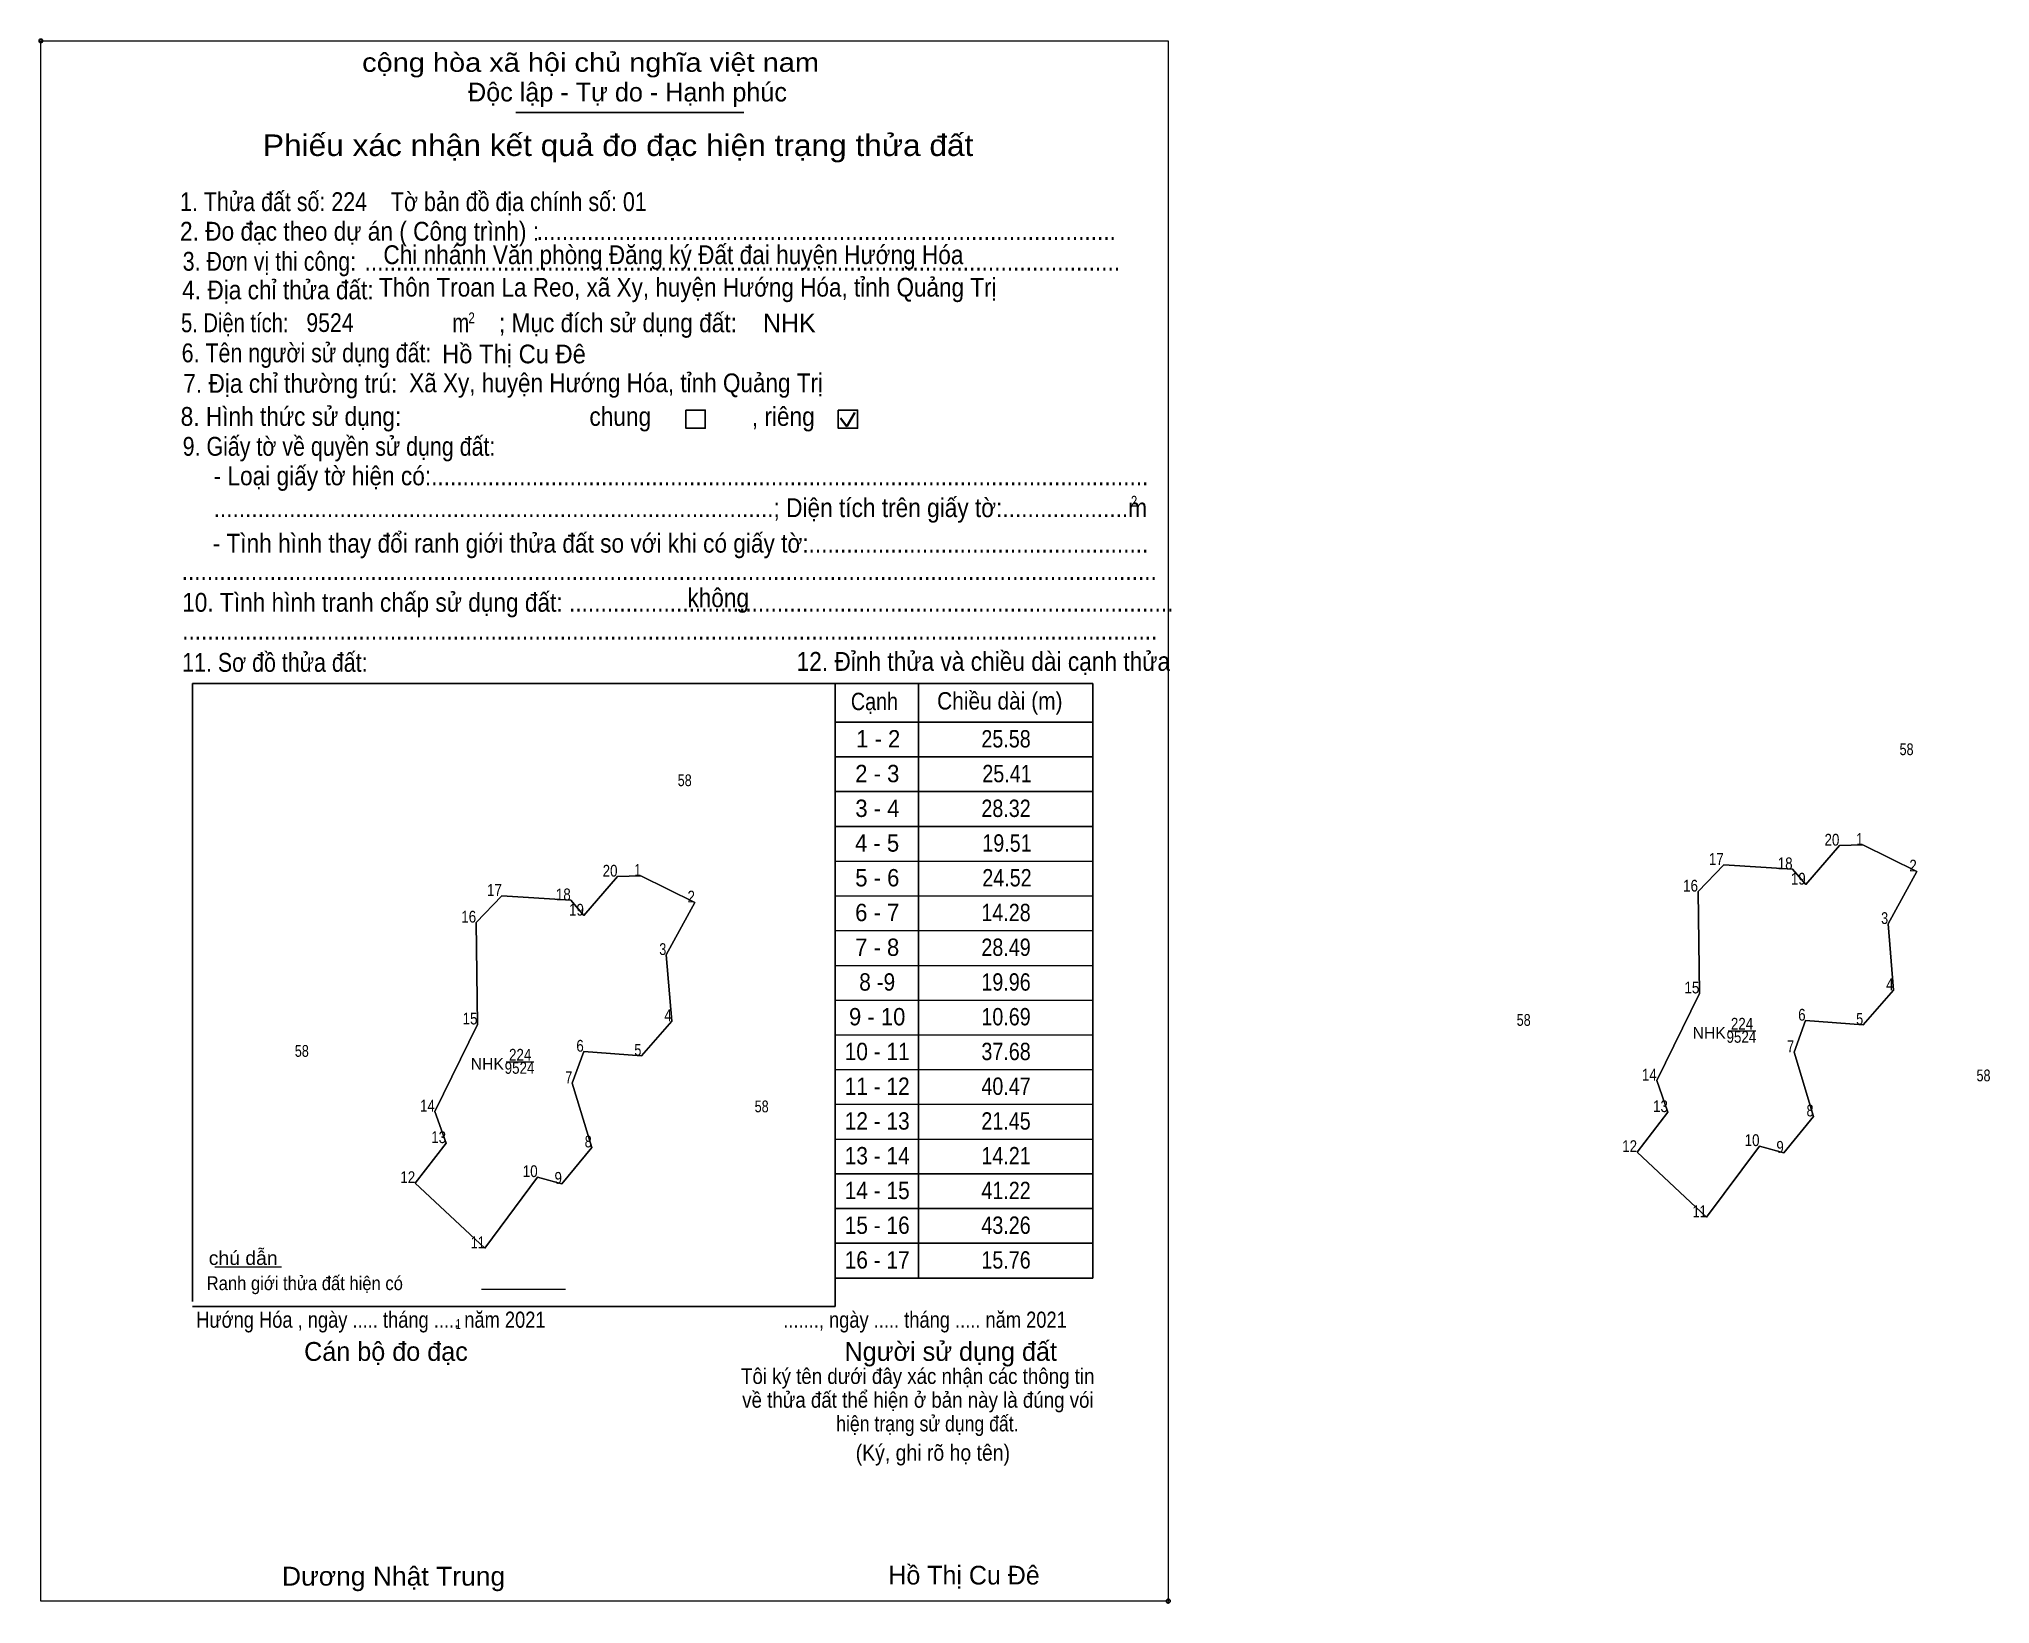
# Model space of a CAD drawing. Header units: metres. Extents: x 553263 to 554892, y 1817281 to 1819329.
# Drawn here: x 554063 to 554892, y 1817281 to 1817946 of the extents above; entities that cross this region are included whole.
import ezdxf
from ezdxf.enums import TextEntityAlignment as Align

# ---------------------------------------------------------------- set-up
doc = ezdxf.new("R2010")
doc.units = ezdxf.units.M
doc.header["$LTSCALE"] = 3.2
doc.header["$PDMODE"] = 32
doc.header["$PDSIZE"] = 1.6
for name, color, linetype, lineweight in [('1', 7, 'Continuous', 13), ('10', 7, 'Continuous', 13), ('17', 7, 'Continuous', 13), ('2', 7, 'Continuous', 25), ('30', 7, 'Continuous', 13), ('6', 7, 'Continuous', 13), ('63', 7, 'Continuous', 13)]:
    doc.layers.add(name, color=color, linetype=linetype, lineweight=lineweight)

msp = doc.modelspace()

# ---------------------------------------------------------------- texts
at = {"layer": '1'}
for s, height, width, p in [('58', 5, 0.8, (554856.74, 1817641.75)), ('58', 5, 0.8, (554337.56, 1817628.58)), ('58', 5, 0.8, (554694.05, 1817526.79)), ('224', 5, 0.85, (554786.825, 1817525.18)), ('9524', 5, 0.85, (554786.56, 1817519.6)), ('58', 5, 0.8, (554174.87, 1817513.62)), ('9524', 5, 0.85, (554267.38, 1817506.43)), ('224', 5, 0.85, (554267.645, 1817512.01)), ('58', 5, 0.8, (554889.44, 1817503.24)), ('58', 5, 0.8, (554370.26, 1817490.07)), ('1', 4.225, 0.7, (554241.34, 1817398.05))]:
    msp.add_text(s, height=height, dxfattribs=dict(at, width=width)).set_placement(p, align=Align.CENTER)
for p in [(554772.87, 1817521.32), (554253.69, 1817508.15)]:
    msp.add_text('NHK', height=5, dxfattribs=at).set_placement(p, align=Align.CENTER)
at = {"layer": '10'}
for s, height, width, p in [('1 - 2', 7.377, 0.95, (554419.775, 1817645.01)), ('25.58', 7.37, 0.85, (554474.095, 1817645.01)), ('2 - 3', 7.377, 0.95, (554419.39, 1817630.26)), ('25.41', 7.37, 0.85, (554474.495, 1817630.26)), ('3 - 4', 7.377, 0.95, (554419.435, 1817615.5)), ('28.32', 7.37, 0.85, (554474.1, 1817615.5)), ('4 - 5', 7.377, 0.95, (554419.31, 1817600.76)), ('19.51', 7.37, 0.85, (554474.495, 1817600.76)), ('5 - 6', 7.377, 0.95, (554419.395, 1817586)), ('24.52', 7.37, 0.85, (554474.49, 1817586)), ('6 - 7', 7.377, 0.95, (554419.36, 1817571.25)), ('14.28', 7.37, 0.85, (554474.095, 1817571.25)), ('7 - 8', 7.37, 0.95, (554419.35, 1817556.49)), ('28.49', 7.37, 0.85, (554474.1, 1817556.49)), ('8 -9', 7.37, 0.9, (554419.35, 1817541.74)), ('19.96', 7.37, 0.85, (554474.095, 1817541.74)), ('9 - 10', 7.37, 0.95, (554419.35, 1817526.99)), ('10.69', 7.37, 0.85, (554474.1, 1817526.99)), ('10 - 11', 7.37, 0.9, (554419.345, 1817512.23)), ('37.68', 7.37, 0.85, (554474.105, 1817512.23)), ('11 - 12', 7.37, 0.9, (554419.35, 1817497.47)), ('40.47', 7.37, 0.85, (554474.105, 1817497.47)), ('12 - 13', 7.37, 0.9, (554419.355, 1817482.72)), ('21.45', 7.37, 0.85, (554474.095, 1817482.72)), ('13 - 14', 7.37, 0.9, (554419.35, 1817467.97)), ('14.21', 7.37, 0.85, (554474.105, 1817467.97)), ('14 - 15', 7.37, 0.9, (554419.355, 1817453.2)), ('41.22', 7.37, 0.85, (554474.1, 1817453.2)), ('15 - 16', 7.37, 0.9, (554419.35, 1817438.45)), ('43.26', 7.37, 0.85, (554474.095, 1817438.45)), ('16 - 17', 7.37, 0.9, (554419.345, 1817423.7)), ('15.76', 7.37, 0.85, (554474.095, 1817423.7))]:
    msp.add_text(s, height=height, dxfattribs=dict(at, width=width)).set_placement(p, align=Align.CENTER)
at = {"layer": '2'}
for s, height, width, p in [('cộng hòa xã hội chủ nghĩa việt nam', 7.995, 1.15, (554200.5, 1817931.96)), ('1. Thửa đất số: 224    Tờ bản đồ địa chính số: 01', 8.01, 0.85, (554123.11, 1817872.8)), ('2. Đo đạc theo dự án ( Công trình) : ', 8.001, 0.9, (554123.11, 1817860.25)), ('Chi nhánh Văn phòng Đăng ký Đất đai huyện Hướng Hóa', 7.994, 0.9, (554209.52, 1817850.29)), ('............................................................................................', 8.001, 0.9, (554274.64, 1817860.53)), ('3. Đơn vị thi công:', 8.001, 0.85, (554124.24, 1817847.5)), ('4. Địa chỉ thửa đất:', 8.001, 0.9, (554124.02, 1817835.33)), ('........................................................................................................................', 8.001, 0.9, (554201.53, 1817847.5)), ('Thôn Troan La Reo, xã Xy, huyện Hướng Hóa, tỉnh Quảng Trị', 7.943, 0.9, (554207.64, 1817836.5)), ('5. Diện tích:', 8.001, 0.8, (554123.54, 1817821.37)), ('9524', 7.94, 0.85, (554176.8, 1817821.49)), ('m', 7.995, 0.8, (554238.85, 1817821.37)), ('2', 4.568, 0.8, (554245.65, 1817825.2)), ('; Mục đích sử dụng đất:', 7.995, 0.9, (554258.64, 1817821.37)), ('6. Tên người sử dụng đất:', 8.001, 0.85, (554123.81, 1817808.6)), ('Hồ Thị Cu Đê', 7.94, 0.95, (554234.47, 1817808.16)), ('7. Địa chỉ thường trú:', 8.001, 0.9, (554124.52, 1817795.63)), ('Xã Xy, huyện Hướng Hóa, tỉnh Quảng Trị', 7.943, 0.9, (554220.51, 1817795.9)), ('8. Hình thức sử dụng:', 8.001, 0.9, (554123.39, 1817781.61)), ('chung                , riêng', 7.995, 0.9, (554297.08, 1817781.61)), ('9. Giấy tờ về quyền sử dụng đất:', 8.001, 0.85, (554124.24, 1817768.9)), ('     - Loại giấy tờ hiện có:..................................................................................................................', 7.995, 0.9, (554124.02, 1817756.37)), ('     .........................................................................................; Diện tích trên giấy tờ:....................m', 7.995, 0.9, (554124.02, 1817742.85)), ('2', 4.568, 0.8, (554527.14, 1817747.32)), ('     - Tình hình thay đổi ranh giới thửa đất so với khi có giấy tờ:......................................................', 7.995, 0.9, (554123.61, 1817727.76)), ('...........................................................................................................................................................', 7.995, 0.9, (554123.81, 1817716.17)), ('10. Tình hình tranh chấp sử dụng đất: ................................................................................................', 8.001, 0.9, (554124.02, 1817702.65)), ('không', 7.996, 0.9, (554338.68, 1817704.6)), ('11. Sơ đồ thửa đất:', 8.001, 0.85, (554124.02, 1817677.15)), ('...........................................................................................................................................................', 7.995, 0.9, (554124.02, 1817690.81)), ('12. Đỉnh thửa và chiều dài cạnh thửa', 8.011, 0.9, (554385.1, 1817677.56)), ('Hướng Hóa , ngày ..... tháng ..... năm 2021', 6.833, 0.85, (554129.98, 1817398.58)), ('......., ngày ..... tháng ..... năm 2021', 6.833, 0.85, (554379.46, 1817398.58)), ('(Ký, ghi rõ họ tên)', 6.854, 0.9, (554410.23, 1817342.11)), ('Dương Nhật Trung', 8.004, 1.05, (554166.43, 1817289.07))]:
    msp.add_text(s, height=height, dxfattribs=dict(at, width=width)).set_placement(p)
for s, height, p in [('Độc lập - Tự do - Hạnh phúc', 7.995, (554245.49, 1817919.36)), ('NHK', 7.943, (554370.8, 1817821.32)), ('Cán bộ đo đạc', 7.996, (554175.84, 1817384.52)), ('Người sử dụng đất', 7.995, (554405.46, 1817384.52)), ('Hồ Thị Cu Đê', 7.94, (554424.09, 1817289.54))]:
    msp.add_text(s, height=height, dxfattribs=at).set_placement(p)
for s, height, width, p in [('Phiếu xác nhận kết quả đo đạc hiện trạng thửa đất', 9.136, 1.1, (554309.27, 1817896.21)), ('Tôi ký tên dưới đây xác nhận các thông tin', 6.605, 0.9, (554436.58, 1817374.71)), ('về thửa đất thể hiện ở bản này là đúng vói', 6.605, 0.9, (554436.655, 1817364.61)), ('hiện trạng sử dụng đất.', 6.591, 0.85, (554440.675, 1817354.55))]:
    msp.add_text(s, height=height, dxfattribs=dict(at, width=width)).set_placement(p, align=Align.CENTER)
msp.add_text('.', height=2.285, dxfattribs=at).set_placement((554542.981, 1817281.27), align=Align.CENTER)
at = {"layer": '30'}
for s, width, p in [('Cạnh', 0.85, (554408.16, 1817660.88)), ('Chiều dài (m)', 0.9, (554444.81, 1817661.13))]:
    msp.add_text(s, height=7.377, dxfattribs=dict(at, width=width)).set_placement(p)
at = {"layer": '6'}
for s, width, p in [('chú dẫn', 1.05, (554135.33, 1817425.26)), ('Ranh giới thửa đất hiện có ', 0.9, (554134.45, 1817414.56))]:
    msp.add_text(s, height=5.854, dxfattribs=dict(at, width=width)).set_placement(p)
at = {"layer": '63'}
for s, width, p in [(' 20', 0.85, (554828.19, 1817603.33)), (' 1', 0.75, (554838.16, 1817603.68)), (' 20', 0.85, (554309.01, 1817590.16)), (' 1', 0.75, (554318.98, 1817590.51)), (' 17', 0.85, (554779.06, 1817595.17)), (' 18', 0.85, (554808.32, 1817593.29)), (' 2', 0.85, (554861.09, 1817592.35)), (' 17', 0.85, (554259.88, 1817582)), (' 16', 0.85, (554768.12, 1817583.82)), (' 19', 0.85, (554813.9, 1817586.78)), (' 18', 0.85, (554289.14, 1817580.12)), (' 19', 0.85, (554294.72, 1817573.61)), (' 2', 0.85, (554341.91, 1817579.18)), (' 16', 0.85, (554248.94, 1817570.65)), (' 3', 0.8, (554848.91, 1817570.05)), (' 3', 0.8, (554329.73, 1817556.88)), (' 15', 0.85, (554768.69, 1817540.56)), (' 4', 0.85, (554851.2, 1817541.92)), (' 15', 0.85, (554249.51, 1817527.39)), (' 4', 0.85, (554332.02, 1817528.75)), (' 6', 0.85, (554813.85, 1817529)), (' 5', 0.8, (554838.31, 1817527.27)), (' 6', 0.85, (554294.67, 1817515.83)), (' 5', 0.8, (554319.13, 1817514.1)), (' 7', 0.8, (554808.95, 1817515.59)), (' 7', 0.8, (554289.77, 1817502.42)), (' 14', 0.85, (554750.57, 1817503.54)), (' 14', 0.85, (554231.39, 1817490.37)), (' 13', 0.85, (554755.35, 1817490.16)), (' 8', 0.8, (554817.23, 1817488.33)), (' 13', 0.85, (554236.17, 1817476.99)), (' 8', 0.8, (554298.05, 1817475.16)), (' 12', 0.85, (554742.23, 1817473.19)), (' 10', 0.85, (554794.26, 1817475.74)), (' 9', 0.85, (554804.57, 1817472.9)), (' 12', 0.85, (554223.05, 1817460.02)), (' 10', 0.85, (554275.08, 1817462.57)), (' 9', 0.85, (554285.39, 1817459.73)), (' 11', 0.8, (554771.76, 1817445.51)), (' 11', 0.8, (554252.58, 1817432.34))]:
    msp.add_text(s, height=5, dxfattribs=dict(at, width=width)).set_placement(p, align=Align.RIGHT)

# ---------------------------------------------------------------- linework, layer by layer
at = {"layer": '1'}
for points in [[(554838.16, 1817603.68), (554861.09, 1817592.35), (554848.91, 1817570.05), (554851.2, 1817541.92), (554838.31, 1817527.27), (554813.85, 1817529), (554808.95, 1817515.59), (554817.23, 1817488.33), (554804.57, 1817472.9), (554794.26, 1817475.74), (554771.76, 1817445.51), (554742.23, 1817473.19), (554755.35, 1817490.16), (554750.57, 1817503.54), (554768.69, 1817540.56), (554768.12, 1817583.82), (554779.06, 1817595.17), (554808.32, 1817593.29), (554813.9, 1817586.78), (554828.19, 1817603.33)], [(554318.98, 1817590.51), (554341.91, 1817579.18), (554329.73, 1817556.88), (554332.02, 1817528.75), (554319.13, 1817514.1), (554294.67, 1817515.83), (554289.77, 1817502.42), (554298.05, 1817475.16), (554285.39, 1817459.73), (554275.08, 1817462.57), (554252.58, 1817432.34), (554223.05, 1817460.02), (554236.17, 1817476.99), (554231.39, 1817490.37), (554249.51, 1817527.39), (554248.94, 1817570.65), (554259.88, 1817582), (554289.14, 1817580.12), (554294.72, 1817573.61), (554309.01, 1817590.16)]]:
    msp.add_lwpolyline(points, close=True, dxfattribs=at)
at = {"layer": '10'}
for points in [[(554768.12, 1817583.82), (554768.69, 1817540.56), (554750.57, 1817503.54), (554755.35, 1817490.16), (554742.23, 1817473.19), (554771.76, 1817445.51), (554794.26, 1817475.74), (554804.57, 1817472.9), (554817.23, 1817488.33), (554808.95, 1817515.59), (554813.85, 1817529), (554838.31, 1817527.27), (554851.2, 1817541.92), (554848.91, 1817570.05), (554861.09, 1817592.35), (554838.16, 1817603.68), (554828.19, 1817603.33), (554813.9, 1817586.78), (554808.32, 1817593.29), (554779.06, 1817595.17)], [(554248.94, 1817570.65), (554249.51, 1817527.39), (554231.39, 1817490.37), (554236.17, 1817476.99), (554223.05, 1817460.02), (554252.58, 1817432.34), (554275.08, 1817462.57), (554285.39, 1817459.73), (554298.05, 1817475.16), (554289.77, 1817502.42), (554294.67, 1817515.83), (554319.13, 1817514.1), (554332.02, 1817528.75), (554329.73, 1817556.88), (554341.91, 1817579.18), (554318.98, 1817590.51), (554309.01, 1817590.16), (554294.72, 1817573.61), (554289.14, 1817580.12), (554259.88, 1817582)]]:
    msp.add_lwpolyline(points, close=True, dxfattribs=at)
at = {"layer": '17'}
msp.add_line((554137.97, 1817424.51), (554166.21, 1817424.51), dxfattribs=at)
at = {"layer": '2'}
for p, q in [((554265.77, 1817914.7), (554362.64, 1817914.7)), ((554128.41, 1817672.2), (554401.54, 1817672.2)), ((554128.41, 1817409.68), (554128.41, 1817672.2)), ((554401.54, 1817407.53), (554128.41, 1817407.53))]:
    msp.add_line(p, q, dxfattribs=at)
at = {"layer": '2', "lineweight": 35}
for p, q in [((554403.77, 1817784.85), (554406.49, 1817781.31)), ((554406.49, 1817781.31), (554409.81, 1817787.24))]:
    msp.add_line(p, q, dxfattribs=at)
at = {"layer": '2', "lineweight": 13}
msp.add_lwpolyline([(554064, 1817945.08), (554543.04, 1817945.08), (554543.04, 1817282.52), (554064, 1817282.52)], close=True, dxfattribs=at)
at = {"layer": '2'}
for points in [[(554338.1, 1817788.27), (554346.32, 1817788.27), (554346.32, 1817780.59), (554338.1, 1817780.59)], [(554402.82, 1817788.27), (554411.05, 1817788.27), (554411.05, 1817780.59), (554402.82, 1817780.59)]]:
    msp.add_lwpolyline(points, close=True, dxfattribs=at)
for p in [(554064, 1817945.08), (554543.03, 1817282.52)]:
    msp.add_point(p, dxfattribs=at)
at = {"layer": '30', "lineweight": 25}
for p, q in [((554401.54, 1817419.7), (554401.54, 1817672.21)), ((554401.54, 1817672.21), (554510.96, 1817672.21)), ((554436.95, 1817672.21), (554436.95, 1817419.7)), ((554510.96, 1817672.21), (554510.96, 1817419.7)), ((554401.54, 1817655.75), (554510.96, 1817655.75)), ((554401.54, 1817641), (554510.96, 1817641)), ((554401.54, 1817626.25), (554510.96, 1817626.25)), ((554401.54, 1817611.49), (554510.96, 1817611.49)), ((554510.96, 1817463.96), (554401.54, 1817463.96)), ((554510.96, 1817449.2), (554401.54, 1817449.2)), ((554510.96, 1817434.45), (554401.54, 1817434.45)), ((554510.96, 1817419.7), (554401.54, 1817419.7))]:
    msp.add_line(p, q, dxfattribs=at)
at = {"layer": '30'}
for p, q in [((554401.54, 1817596.74), (554510.96, 1817596.74)), ((554401.54, 1817581.99), (554510.96, 1817581.99)), ((554401.54, 1817567.24), (554510.96, 1817567.24)), ((554401.54, 1817552.48), (554510.96, 1817552.48)), ((554401.54, 1817537.73), (554510.96, 1817537.73)), ((554401.54, 1817522.98), (554510.96, 1817522.98)), ((554401.54, 1817508.22), (554510.96, 1817508.22)), ((554401.54, 1817493.47), (554510.96, 1817493.47)), ((554401.54, 1817478.72), (554510.96, 1817478.72)), ((554401.54, 1817463.95), (554510.96, 1817463.95)), ((554401.54, 1817449.2), (554510.96, 1817449.2)), ((554401.54, 1817434.45), (554510.96, 1817434.45))]:
    msp.add_line(p, q, dxfattribs=at)
at = {"layer": '6'}
msp.add_line((554251.21, 1817414.99), (554286.91, 1817414.99), dxfattribs=at)
at = {"layer": '63', "lineweight": 25}
msp.add_line((554401.55, 1817672.21), (554401.55, 1817407.54), dxfattribs=at)
at = {"layer": '63'}
for p, q in [((554780.89, 1817524.65), (554792.68, 1817524.65)), ((554261.71, 1817511.48), (554273.5, 1817511.48))]:
    msp.add_line(p, q, dxfattribs=at)

msp.set_redraw_order([(e.dxf.handle, doc.entitydb.next_handle()) for e in msp.query("TEXT MTEXT ATTDEF DIMENSION ARC_DIMENSION")])  # texts and dimensions are drawn at this point

doc.saveas('drawing.dxf')
